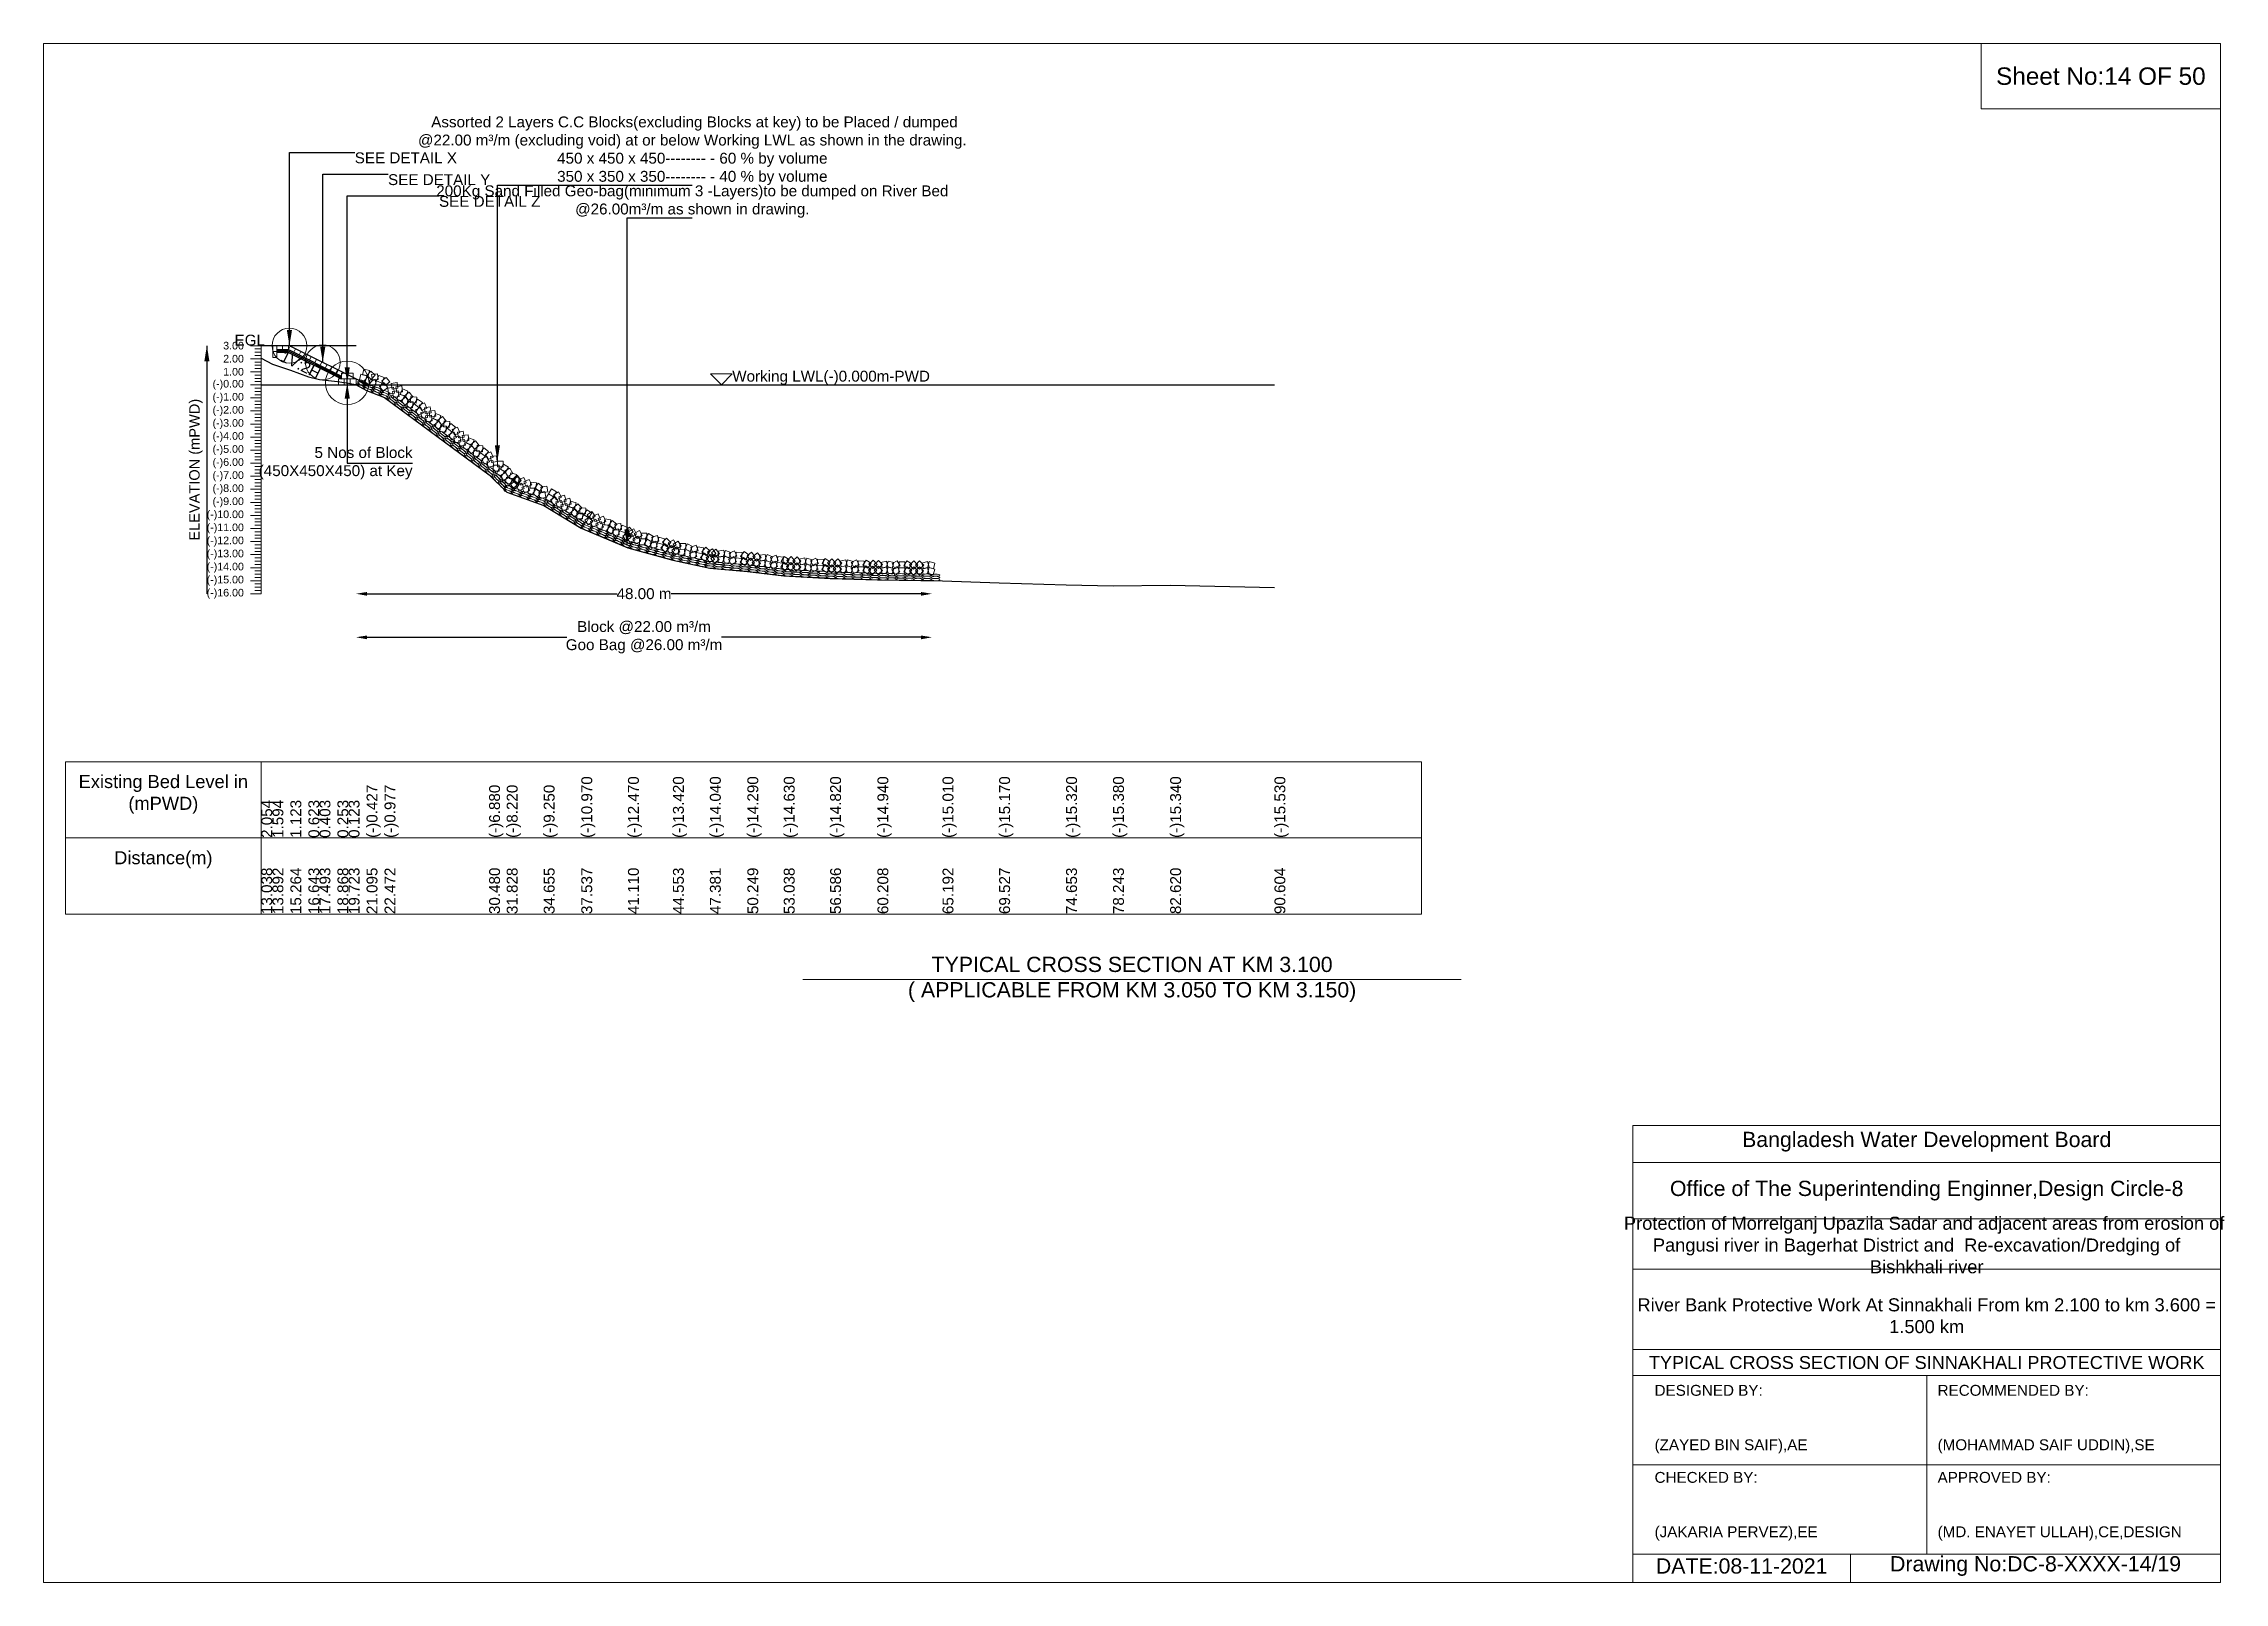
# Model space of a CAD drawing. Header units: inches. Extents: x 89000 to 380017, y -7071 to 0.
# Drawn here: x 295000 to 305017, y -7071 to 0 of the extents above; entities that cross this region are included whole.
import ezdxf

# ---------------------------------------------------------------- set-up
doc = ezdxf.new("R2010")
doc.units = ezdxf.units.IN
doc.header["$LTSCALE"] = 7
doc.header["$MEASUREMENT"] = 0
doc.header["$PDMODE"] = 3
for name, color, linetype, lineweight in [('Cross section Data Border', 7, 'Continuous', 9), ('Cross Section Labels', 7, 'Continuous', 9), ('Existing_Bed_Level for Xsection', 7, 'Continuous', 25), ('Long Section Labels', 7, 'Continuous', 9)]:
    doc.layers.add(name, color=color, linetype=linetype, lineweight=lineweight)
doc.styles.get("Standard").update_dxf_attribs({"font": 'arial.ttf'})
doc.dimstyles.new('Appron Lebeling Style', dxfattribs={"dimtxt": 50, "dimasz": 50, "dimexe": 0.18, "dimexo": 0.0625, "dimgap": 0.09, "dimtad": 0, "dimtih": 1, "dimtoh": 1, "dimdec": 4, "dimzin": 0, "dimdsep": 46, "dimtxsty": 'Standard', "dimcen": 0.09, "dimse1": 1, "dimse2": 1, "dimadec": 0, "dimazin": 0, "dimtfac": 1, "dimtdec": 4, "dimtofl": 0, "dimtmove": 0, "dimatfit": 3, "dimfxl": 1, "dimtolj": 1, "dimtzin": 0, "dimarcsym": 0})
doc.dimstyles.get("Standard").update_dxf_attribs({"dimtxt": 0.18, "dimasz": 0.18, "dimexe": 0.18, "dimexo": 0.0625, "dimgap": 0.09, "dimtad": 0, "dimtih": 1, "dimtoh": 1, "dimdec": 4, "dimzin": 0, "dimdsep": 46, "dimtxsty": 'Standard', "dimcen": 0.09, "dimadec": 0, "dimazin": 0, "dimtfac": 1, "dimtdec": 4, "dimtofl": 0, "dimtmove": 0, "dimatfit": 3, "dimfxl": 1, "dimtolj": 1, "dimtzin": 0, "dimarcsym": 0})

msp = doc.modelspace()

# ---------------------------------------------------------------- texts
at = {"layer": 'Cross section Data Border', "char_height": 60, "width": 800, "attachment_point": 5}
for s, insert in [('Existing Bed Level in (mPWD)', (295550, -3450)), ('Distance(m)', (295550, -3750))]:
    msp.add_mtext(s, dxfattribs=dict(at, insert=insert))
at = {"layer": 'Cross Section Labels'}
for s, insert, char_height, attachment_point in [('Sheet No:14 OF 50', (304450, -150), 80, 5), (' Assorted 2 Layers C.C Blocks(excluding Blocks at key) to be Placed / dumped^J@22.00 m³/m (excluding void) at or below Working LWL as shown in the drawing.^J450 x 450 x 450-------- - 60 % by volume^J350 x 350 x 350-------- - 40 % by volume', (297979.90413, -650), 50, 8), ('SEE DETAIL X', (296429.19925, -500), 50, 1), ('SEE DETAIL Y', (296582.19925, -600), 50, 1), ('200Kg Sand Filled Geo-bag(minimum 3 -Layers)to be dumped on River Bed^J@26.00m³/m as shown in drawing.', (297979.90413, -800), 50, 8), ('SEE DETAIL Z', (296816.19925, -700), 50, 1), ('EGL', (296016.95003, -1388.2), 50, 9), ('Working LWL(-)0.000m-PWD', (298163.19925, -1568.2), 50, 7), ('5 Nos of Block ^J(450X450X450) at Key', (296694.69925, -1928.2), 50, 6), ('TYPICAL CROSS SECTION AT KM 3.100^J( APPLICABLE FROM KM 3.050 TO KM 3.150)', (300000, -4300), 70, 5), ('Bangladesh Water Development Board', (303650, -5046), 70, 5), ('Office of The Superintending Enginner,Design Circle-8', (303650, -5271), 70, 5)]:
    msp.add_mtext(s, dxfattribs=dict(at, insert=insert, char_height=char_height, attachment_point=attachment_point))
at = {"layer": 'Cross Section Labels', "insert": (296192.28284, -1453.28282), "char_height": 50, "attachment_point": 2, "rotation": 333.434948823}
msp.add_mtext('1V:2H', dxfattribs=at)
at = {"layer": 'Cross Section Labels'}
for s, insert, char_height, width, attachment_point in [('Protection of Morrelganj Upazila Sadar and adjacent areas from erosion of  Pangusi river in Bagerhat District and  Re-excavation/Dredging of     Bishkhali river', (303650, -5521), 60, 2800, 5), ('River Bank Protective Work At Sinnakhali From km 2.100 to km 3.600 = 1.500 km', (303650, -5846), 60, 2700, 5), ('TYPICAL CROSS SECTION OF SINNAKHALI PROTECTIVE WORK', (303650, -6061), 59.5765532, 2800, 5), ('DESIGNED BY:^J^J^J(ZAYED BIN SAIF),AE', (302400, -6321), 50, 1400, 4), ('RECOMMENDED BY:^J^J^J(MOHAMMAD SAIF UDDIN),SE', (303700, -6321), 50, 1400, 4), ('CHECKED BY:^J^J^J(JAKARIA PERVEZ),EE', (302400, -6721), 50, 1400, 4), ('APPROVED BY:^J^J^J(MD. ENAYET ULLAH),CE,DESIGN', (303700, -6721), 50, 1400, 4), ('DATE:08-11-2021', (302800, -6996), 70, 1400, 5), ('Drawing No:DC-8-XXXX-14/19', (304150, -6996), 70, 2200, 5)]:
    msp.add_mtext(s, dxfattribs=dict(at, insert=insert, char_height=char_height, width=width, attachment_point=attachment_point))
at = {"layer": 'Long Section Labels', "char_height": 35, "attachment_point": 6}
for s, insert in [('3.00', (295920, -1388.2)), ('2.00', (295920, -1448.2)), ('1.00', (295920, -1508.2)), ('(-)0.00', (295920, -1568.2)), ('(-)1.00', (295920, -1628.2)), ('(-)2.00', (295920, -1688.2)), ('(-)3.00', (295920, -1748.2)), ('(-)4.00', (295920, -1808.2)), ('(-)5.00', (295920, -1868.2)), ('(-)6.00', (295920, -1928.2)), ('(-)7.00', (295920, -1988.2)), ('(-)8.00', (295920, -2048.2)), ('(-)9.00', (295920, -2108.2)), ('(-)10.00', (295920, -2168.2)), ('(-)11.00', (295920, -2228.2)), ('(-)12.00', (295920, -2288.2)), ('(-)13.00', (295920, -2348.2)), ('(-)14.00', (295920, -2408.2)), ('(-)15.00', (295920, -2468.2)), ('(-)16.00', (295920, -2528.2))]:
    msp.add_mtext(s, dxfattribs=dict(at, insert=insert))
at = {"layer": 'Long Section Labels', "rotation": 90}
for s, insert, char_height, attachment_point in [('ELEVATION (mPWD)', (295700, -1958.2), 48, 5), ('(-)10.970', (297469.89464, -3650), 50, 1), ('(-)12.470', (297684.27229, -3650), 50, 1), ('(-)13.420', (297890.89604, -3650), 50, 1), ('(-)14.040', (298060.58157, -3650), 50, 1), ('(-)14.290', (298232.6584, -3650), 50, 1), ('(-)14.630', (298399.95906, -3650), 50, 1), ('(-)14.820', (298612.86876, -3650), 50, 1), ('(-)14.940', (298830.17409, -3650), 50, 1), ('(-)15.010', (299129.21715, -3650), 50, 1), ('(-)15.170', (299389.3141, -3650), 50, 1), ('(-)15.320', (299696.84742, -3650), 50, 1), ('(-)15.380', (299912.28835, -3650), 50, 1), ('(-)15.340', (300174.87233, -3650), 50, 1), ('(-)15.530', (300653.90763, -3650), 50, 1), ('2.054', (296000, -3650), 50, 1), ('1.594', (296051.24235, -3650), 50, 1), ('1.123', (296133.55596, -3650), 50, 1), ('0.623', (296216.29473, -3650), 50, 1), ('0.403', (296267.26705, -3650), 50, 1), ('0.253', (296349.77345, -3650), 50, 1), ('0.123', (296401.08069, -3650), 50, 1), ('(-)0.427', (296483.3971, -3650), 50, 1), ('(-)0.977', (296566.02801, -3650), 50, 1), ('(-)6.880', (297046.46579, -3650), 50, 1), ('(-)8.220', (297127.35537, -3650), 50, 1), ('(-)9.250', (297297.02253, -3650), 50, 1), ('13.038', (296000, -4000), 50, 1), ('13.892', (296051.24235, -4000), 50, 1), ('15.264', (296133.55596, -4000), 50, 1), ('16.643', (296216.29473, -4000), 50, 1), ('17.493', (296267.26705, -4000), 50, 1), ('18.868', (296349.77345, -4000), 50, 1), ('19.723', (296401.08069, -4000), 50, 1), ('21.095', (296483.3971, -4000), 50, 1), ('22.472', (296566.02801, -4000), 50, 1), ('30.480', (297046.46579, -4000), 50, 1), ('31.828', (297127.35537, -4000), 50, 1), ('34.655', (297297.02253, -4000), 50, 1), ('37.537', (297469.89464, -4000), 50, 1), ('41.110', (297684.27229, -4000), 50, 1), ('44.553', (297890.89604, -4000), 50, 1), ('47.381', (298060.58157, -4000), 50, 1), ('50.249', (298232.6584, -4000), 50, 1), ('53.038', (298399.95906, -4000), 50, 1), ('56.586', (298612.86876, -4000), 50, 1), ('60.208', (298830.17409, -4000), 50, 1), ('65.192', (299129.21715, -4000), 50, 1), ('69.527', (299389.3141, -4000), 50, 1), ('74.653', (299696.84742, -4000), 50, 1), ('78.243', (299912.28835, -4000), 50, 1), ('82.620', (300174.87233, -4000), 50, 1), ('90.604', (300653.90763, -4000), 50, 1)]:
    msp.add_mtext(s, dxfattribs=dict(at, insert=insert, char_height=char_height, attachment_point=attachment_point))

# ---------------------------------------------------------------- blocks, each defined once
blk = doc.blocks.new('*D53')
at = {"layer": 'Cross Section Labels', "color": 0, "lineweight": -2, "transparency": 16777216}
for p, q in [((296485, -2528), (297635, -2528)), ((299031, -2528), (297882, -2528))]:
    blk.add_line(p, q, dxfattribs=at)
at = {"layer": 'Cross Section Labels', "color": 0, "transparency": 16777216}
for points in [[(296485, -2520), (296485, -2537), (296435, -2528)], [(299031, -2520), (299031, -2537), (299081, -2528)]]:
    blk.add_solid(points, dxfattribs=at)
at = {"layer": 'Defpoints', "color": 0, "transparency": 16777216}
for p in [(296435, -1568), (299081, -2468), (299081, -2528)]:
    blk.add_point(p, dxfattribs=at)
at = {"layer": 'Cross Section Labels', "color": 0, "transparency": 16777216, "insert": (297758, -2528), "char_height": 50, "attachment_point": 5}
blk.add_mtext('\\A1;48.00 m', dxfattribs=at)
blk = doc.blocks.new('*D54')
at = {"layer": 'Cross Section Labels', "color": 0, "lineweight": -2, "transparency": 16777216}
for p, q in [((296485, -2728), (297403, -2728)), ((299031, -2728), (298114, -2728))]:
    blk.add_line(p, q, dxfattribs=at)
at = {"layer": 'Cross Section Labels', "color": 0, "transparency": 16777216}
for points in [[(296485, -2720), (296485, -2737), (296435, -2728)], [(299031, -2720), (299031, -2737), (299081, -2728)]]:
    blk.add_solid(points, dxfattribs=at)
at = {"layer": 'Defpoints', "color": 0, "transparency": 16777216}
for p in [(296435, -1568), (299081, -2468), (299081, -2728)]:
    blk.add_point(p, dxfattribs=at)
at = {"layer": 'Cross Section Labels', "color": 0, "transparency": 16777216, "insert": (297758, -2728), "char_height": 50, "attachment_point": 5}
blk.add_mtext('\\A1;Block @22.00 m³/m ^JGoo Bag @26.00 m³/m ', dxfattribs=at)

# ---------------------------------------------------------------- dimensions: what is measured, and where the dimension line sits
at = {"layer": 'Cross Section Labels'}
for base, text, picture, middle in [((299081.28684, -2528.2), '48.00 m', '*D53', (297758.24305, -2528.2)), ((299081.28684, -2728.2), 'Block @22.00 m³/m ^JGoo Bag @26.00 m³/m ', '*D54', (297758.24305, -2728.2))]:
    dim = msp.add_linear_dim(base=base, p1=(296435.19925, -1568.2), p2=(299081.28684, -2468.12683), text=text, dimstyle='Appron Lebeling Style', dxfattribs=at)
    dim.commit()
    dim.dimension.update_dxf_attribs({"geometry": picture, "text_midpoint": middle})

# ---------------------------------------------------------------- linework, layer by layer
at = {"layer": 'Cross section Data Border'}
msp.add_lwpolyline([(295100, -3300), (301329.75672, -3300), (301329.75672, -4000), (295100, -4000)], close=True, dxfattribs=at)
for points in [[(296000, -3300), (296000, -4000)], [(295100, -3650), (301329.75672, -3650)]]:
    msp.add_lwpolyline(points, dxfattribs=at)
at = {"layer": 'Cross Section Labels'}
for points in [[(295000, 0), (305000, 0), (305000, -7071), (295000, -7071)], [(303900, 0), (305000, 0), (305000, -300), (303900, -300)], [(298113.19925, -1568.2), (298163.19925, -1518.2), (298063.19925, -1518.2)]]:
    msp.add_lwpolyline(points, close=True, dxfattribs=at)
for points in [[(298488, -4300), (300000, -4300), (301512, -4300)], [(302300, -7071), (302300, -4971), (305000, -4971)], [(302300, -5141), (305000, -5141)], [(302300, -5401), (305000, -5401)], [(302300, -5631), (305000, -5631)], [(302300, -6001), (305000, -6001)], [(302300, -6121), (305000, -6121)], [(303650, -6121), (303650, -6941)], [(302300, -6531), (305000, -6531)], [(302300, -6941), (305000, -6941)], [(303300, -6941), (303300, -7071)]]:
    msp.add_lwpolyline(points, dxfattribs=at)
for centre, radius in [((296129.19925, -1388.2), 80), ((296282.19925, -1464.7), 80), ((296394.69925, -1559.2), 100)]:
    msp.add_circle(centre, radius, dxfattribs=at)
at = {"layer": 'Existing_Bed_Level for Xsection'}
for points in [[(296435.19925, -1388.2), (296000, -1388.2)], [(296489.19925, -1568.2), (296132.99987, -1390.10031), (296129.19925, -1388.2), (296124.95003, -1388.2), (296070.95003, -1388.2)], [(296000, -1444.96), (296051.24235, -1472.56), (296133.55596, -1500.82), (296216.29473, -1530.82), (296267.26705, -1544.02), (296349.77345, -1553.02), (296401.08069, -1560.82), (296432.60312, -1566.82), (296483.3971, -1593.82), (296566.02801, -1626.82), (297046.46579, -1981), (297127.35537, -2061.4), (297297.02253, -2123.2), (297469.89464, -2226.4), (297684.27229, -2316.4), (297890.89604, -2373.4), (298060.58157, -2410.6), (298232.6584, -2425.6), (298399.95906, -2446), (298612.86876, -2457.4), (298830.17409, -2464.6), (299129.21715, -2468.8), (299389.3141, -2478.4), (299696.84742, -2487.4), (299912.28835, -2491), (300174.87233, -2488.6), (300653.90763, -2500)], [(296070.95003, -1406.2), (296124.95003, -1406.2), (296367.69925, -1527.57461)], [(296070.95003, -1412.2), (296123.53362, -1412.2), (296367.69925, -1534.28282)], [(296070.95003, -1418.2), (296122.11721, -1418.2), (296367.69925, -1540.99102)], [(296000, -1568.2), (300653.90763, -1568.2)]]:
    msp.add_lwpolyline(points, dxfattribs=at)
at = {"layer": 'Long Section Labels'}
for points in [[(296000, -1388.2), (295950, -1388.2)], [(296000, -2528.2), (296000, -2468.2), (296000, -2408.2), (296000, -2348.2), (296000, -2288.2), (296000, -2228.2), (296000, -2168.2), (296000, -2108.2), (296000, -2048.2), (296000, -1988.2), (296000, -1928.2), (296000, -1868.2), (296000, -1808.2), (296000, -1748.2), (296000, -1688.2), (296000, -1628.2), (296000, -1568.2), (296000, -1508.2), (296000, -1448.2), (296000, -1388.2)], [(296000, -1448.2), (295950, -1448.2)], [(296000, -1403.2), (295970, -1403.2)], [(296000, -1418.2), (295970, -1418.2)], [(296000, -1433.2), (295970, -1433.2)], [(296000, -1463.2), (295970, -1463.2)], [(296000, -1478.2), (295970, -1478.2)], [(296000, -1493.2), (295970, -1493.2)], [(296000, -1508.2), (295950, -1508.2)], [(296000, -1568.2), (295950, -1568.2)], [(296000, -1523.2), (295970, -1523.2)], [(296000, -1538.2), (295970, -1538.2)], [(296000, -1553.2), (295970, -1553.2)], [(296000, -1583.2), (295970, -1583.2)], [(296000, -1598.2), (295970, -1598.2)], [(296000, -1628.2), (295950, -1628.2)], [(296000, -1688.2), (295950, -1688.2)], [(296000, -1613.2), (295970, -1613.2)], [(296000, -1643.2), (295970, -1643.2)], [(296000, -1658.2), (295970, -1658.2)], [(296000, -1673.2), (295970, -1673.2)], [(296000, -1748.2), (295950, -1748.2)], [(296000, -1703.2), (295970, -1703.2)], [(296000, -1718.2), (295970, -1718.2)], [(296000, -1733.2), (295970, -1733.2)], [(296000, -1763.2), (295970, -1763.2)], [(296000, -1778.2), (295970, -1778.2)], [(296000, -1793.2), (295970, -1793.2)], [(296000, -1808.2), (295950, -1808.2)], [(296000, -1868.2), (295950, -1868.2)], [(296000, -1823.2), (295970, -1823.2)], [(296000, -1838.2), (295970, -1838.2)], [(296000, -1853.2), (295970, -1853.2)], [(296000, -1883.2), (295970, -1883.2)], [(296000, -1898.2), (295970, -1898.2)], [(296000, -1928.2), (295950, -1928.2)], [(296000, -1988.2), (295950, -1988.2)], [(296000, -1913.2), (295970, -1913.2)], [(296000, -1943.2), (295970, -1943.2)], [(296000, -1958.2), (295970, -1958.2)], [(296000, -1973.2), (295970, -1973.2)], [(296000, -2003.2), (295970, -2003.2)], [(296000, -2048.2), (295950, -2048.2)], [(296000, -2018.2), (295970, -2018.2)], [(296000, -2033.2), (295970, -2033.2)], [(296000, -2063.2), (295970, -2063.2)], [(296000, -2078.2), (295970, -2078.2)], [(296000, -2093.2), (295970, -2093.2)], [(296000, -2108.2), (295950, -2108.2)], [(296000, -2168.2), (295950, -2168.2)], [(296000, -2123.2), (295970, -2123.2)], [(296000, -2138.2), (295970, -2138.2)], [(296000, -2153.2), (295970, -2153.2)], [(296000, -2183.2), (295970, -2183.2)], [(296000, -2198.2), (295970, -2198.2)], [(296000, -2228.2), (295950, -2228.2)], [(296000, -2288.2), (295950, -2288.2)], [(296000, -2213.2), (295970, -2213.2)], [(296000, -2243.2), (295970, -2243.2)], [(296000, -2258.2), (295970, -2258.2)], [(296000, -2273.2), (295970, -2273.2)], [(296000, -2303.2), (295970, -2303.2)], [(296000, -2348.2), (295950, -2348.2)], [(296000, -2318.2), (295970, -2318.2)], [(296000, -2333.2), (295970, -2333.2)], [(296000, -2363.2), (295970, -2363.2)], [(296000, -2378.2), (295970, -2378.2)], [(296000, -2393.2), (295970, -2393.2)], [(296000, -2408.2), (295950, -2408.2)], [(296000, -2468.2), (295950, -2468.2)], [(296000, -2423.2), (295970, -2423.2)], [(296000, -2438.2), (295970, -2438.2)], [(296000, -2453.2), (295970, -2453.2)], [(296000, -2483.2), (295970, -2483.2)], [(296000, -2498.2), (295970, -2498.2)], [(296000, -2528.2), (295950, -2528.2)], [(296000, -2513.2), (295970, -2513.2)]]:
    msp.add_lwpolyline(points, dxfattribs=at)
for points in [[(296070.95003, -1388.2), (296052.95003, -1388.2), (296052.95003, -1415.2), (296070.95003, -1415.2)], [(296097.95003, -1388.2), (296070.95003, -1388.2), (296070.95003, -1406.2), (296097.95003, -1406.2)], [(296124.95003, -1388.2), (296097.95003, -1388.2), (296097.95003, -1406.2), (296124.95003, -1406.2)], [(296157.14941, -1402.17508), (296132.99987, -1390.10031), (296124.95003, -1406.2), (296149.09956, -1418.27477)], [(296181.29894, -1414.24984), (296157.14941, -1402.17508), (296149.09956, -1418.27477), (296173.2491, -1430.34953)], [(296070.95003, -1415.2), (296052.95003, -1415.2), (296052.95003, -1442.2), (296070.95003, -1442.2)], [(296205.44848, -1426.32461), (296181.29894, -1414.24984), (296173.2491, -1430.34953), (296197.39863, -1442.4243)], [(296229.59801, -1438.39938), (296205.44848, -1426.32461), (296197.39863, -1442.4243), (296221.54817, -1454.49907)], [(296253.74754, -1450.47415), (296229.59801, -1438.39938), (296221.54817, -1454.49907), (296245.6977, -1466.57384)], [(296277.89708, -1462.54891), (296253.74754, -1450.47415), (296245.6977, -1466.57384), (296269.84723, -1478.6486)], [(296302.04661, -1474.62368), (296277.89708, -1462.54891), (296269.84723, -1478.6486), (296293.99677, -1490.72337)], [(296326.19615, -1486.69845), (296302.04661, -1474.62368), (296293.99677, -1490.72337), (296318.1463, -1502.79814)], [(296350.34568, -1498.77321), (296326.19615, -1486.69845), (296318.1463, -1502.79814), (296342.29584, -1514.8729)], [(296374.49521, -1510.84798), (296350.34568, -1498.77321), (296342.29584, -1514.8729), (296366.44537, -1526.94767)], [(296496.67947, -1501.63268), (296470.36955, -1495.56736), (296464.30424, -1521.87728), (296490.61416, -1527.9426)], [(296381.19925, -1541.2), (296354.19925, -1541.2), (296354.19925, -1568.2), (296381.19925, -1568.2)], [(296394.69925, -1514.2), (296367.69925, -1514.2), (296367.69925, -1541.2), (296394.69925, -1541.2)], [(296408.19925, -1541.2), (296381.19925, -1541.2), (296381.19925, -1568.2), (296408.19925, -1568.2)], [(296421.69925, -1514.2), (296394.69925, -1514.2), (296394.69925, -1541.2), (296421.69925, -1541.2)], [(296435.19925, -1541.2), (296408.19925, -1541.2), (296408.19925, -1568.2), (296435.19925, -1568.2)], [(296484.00654, -1525.47375), (296457.69661, -1519.40843), (296451.6313, -1545.71835), (296477.94122, -1551.78367)], [(296510.7403, -1547.60428), (296490.99528, -1529.18868), (296472.57968, -1548.9337), (296492.3247, -1567.3493)], [(296523.41323, -1523.76321), (296503.66822, -1505.34761), (296485.25262, -1525.09262), (296504.99763, -1543.50823)], [(296523.18551, -1542.36896), (296496.46125, -1546.21789), (296500.31018, -1572.94214), (296527.03443, -1569.09321)], [(296533.19936, -1517.29461), (296506.4751, -1521.14354), (296510.32403, -1547.86779), (296537.04828, -1544.01887)], [(296554.36629, -1560.13915), (296529.29194, -1550.1253), (296519.27809, -1575.19965), (296544.35244, -1585.21349)], [(296564.38013, -1535.0648), (296539.30579, -1525.05095), (296529.29194, -1550.1253), (296554.36629, -1560.13915)], [(296580.85664, -1579.92255), (296564.13584, -1558.72314), (296542.93643, -1575.44394), (296559.65723, -1596.64335)], [(296590.87049, -1554.84821), (296574.14969, -1533.6488), (296552.95028, -1550.36959), (296569.67107, -1571.569)], [(296607.50701, -1578.89112), (296580.80914, -1582.919), (296584.83702, -1609.61687), (296611.53489, -1605.58899)], [(296623.52846, -1557.15836), (296596.8306, -1561.18624), (296600.85847, -1587.8841), (296627.55634, -1583.85623)], [(296633.27668, -1621.59821), (296629.22754, -1594.90355), (296602.53289, -1598.95269), (296606.58203, -1625.64734)], [(296649.29813, -1599.86544), (296645.24899, -1573.17079), (296618.55434, -1577.21993), (296622.60348, -1603.91458)], [(296673.15225, -1596.91652), (296648.01138, -1587.07088), (296638.16575, -1612.21175), (296663.30662, -1622.05739)], [(296696.36432, -1622.7168), (296679.52297, -1601.61303), (296658.41921, -1618.45438), (296675.26056, -1639.55815)], [(296657.1308, -1618.64928), (296631.98993, -1608.80365), (296622.14429, -1633.94452), (296647.28516, -1643.79015)], [(296680.34287, -1644.44956), (296663.50152, -1623.34579), (296642.39776, -1640.18714), (296659.2391, -1661.29091)], [(296698.03043, -1646.43711), (296671.20039, -1643.41245), (296668.17572, -1670.24249), (296695.00577, -1673.26716)], [(296714.05189, -1624.70435), (296687.22184, -1621.67968), (296684.19717, -1648.50973), (296711.02722, -1651.5344)], [(296723.71295, -1671.5056), (296701.98019, -1655.48415), (296685.95873, -1677.21691), (296707.6915, -1693.23836)], [(296739.7344, -1649.77283), (296718.00164, -1633.75138), (296701.98019, -1655.48415), (296723.71295, -1671.5056)], [(296744.34866, -1697.33755), (296733.52345, -1672.60266), (296708.78856, -1683.42787), (296719.61377, -1708.16276)], [(296760.37011, -1675.60478), (296749.5449, -1650.86989), (296724.81001, -1661.6951), (296735.63522, -1686.42999)], [(296759.63637, -1691.04129), (296732.9385, -1695.06916), (296736.96638, -1721.76703), (296763.66425, -1717.73916)], [(296775.65782, -1669.30852), (296748.95995, -1673.3364), (296752.98783, -1700.03427), (296779.6857, -1696.00639)], [(296801.42749, -1712.0156), (296797.37835, -1685.32095), (296770.6837, -1689.37009), (296774.73283, -1716.06474)], [(296825.28161, -1709.06668), (296800.14074, -1699.22104), (296790.2951, -1724.36192), (296815.43597, -1734.20755)], [(296785.40603, -1733.74837), (296781.3569, -1707.05372), (296754.66224, -1711.10285), (296758.71138, -1737.79751)], [(296809.26016, -1730.79945), (296784.11929, -1720.95381), (296774.27365, -1746.09468), (296799.41452, -1755.94032)], [(296832.47223, -1756.59972), (296815.63088, -1735.49596), (296794.52711, -1752.33731), (296811.36846, -1773.44107)], [(296848.49368, -1734.86696), (296831.65233, -1713.76319), (296810.54856, -1730.60454), (296827.38991, -1751.70831)], [(296850.15979, -1758.58728), (296823.32974, -1755.56261), (296820.30508, -1782.39266), (296847.13512, -1785.41732)], [(296866.18124, -1736.85451), (296839.3512, -1733.82985), (296836.32653, -1760.65989), (296863.15657, -1763.68456)], [(296875.84231, -1783.65576), (296854.10954, -1767.63431), (296838.08809, -1789.36708), (296859.82086, -1805.38853)], [(296891.86376, -1761.923), (296870.13099, -1745.90155), (296854.10954, -1767.63431), (296875.84231, -1783.65576)], [(296896.47801, -1809.48771), (296885.6528, -1784.75282), (296860.91791, -1795.57803), (296871.74313, -1820.31292)], [(296912.49947, -1787.75494), (296901.67425, -1763.02006), (296876.93936, -1773.84527), (296887.76458, -1798.58016)], [(296927.78718, -1781.45869), (296901.08931, -1785.48656), (296905.11719, -1812.18443), (296931.81505, -1808.15655)], [(296953.55684, -1824.16577), (296949.5077, -1797.47112), (296922.81305, -1801.52025), (296926.86219, -1828.21491)], [(296911.76572, -1803.19145), (296885.06785, -1807.21933), (296889.09573, -1833.9172), (296915.7936, -1829.88932)], [(296937.53539, -1845.89853), (296933.48625, -1819.20388), (296906.7916, -1823.25302), (296910.84074, -1849.94767)], [(296961.38951, -1842.94961), (296936.24864, -1833.10397), (296926.403, -1858.24484), (296951.54388, -1868.09048)], [(296977.41097, -1821.21685), (296952.27009, -1811.37121), (296942.42446, -1836.51208), (296967.56533, -1846.35772)], [(296984.60158, -1868.74989), (296967.76023, -1847.64612), (296946.65647, -1864.48747), (296963.49781, -1885.59124)], [(297000.62303, -1847.01712), (296983.78168, -1825.91336), (296962.67792, -1842.75471), (296979.51927, -1863.85847)], [(297002.28915, -1870.73744), (296975.4591, -1867.71277), (296972.43443, -1894.54282), (296999.26448, -1897.56749)], [(297018.3106, -1849.00468), (296991.48055, -1845.98001), (296988.45588, -1872.81006), (297015.28593, -1875.83472)], [(297027.97166, -1895.80593), (297006.2389, -1879.78448), (296990.21745, -1901.51724), (297011.95021, -1917.53869)], [(297043.99311, -1874.07316), (297022.26035, -1858.05171), (297006.2389, -1879.78448), (297027.97166, -1895.80593)], [(297048.60737, -1921.63787), (297037.78216, -1896.90298), (297013.04727, -1907.7282), (297023.87248, -1932.46309)], [(297064.62882, -1899.90511), (297053.80361, -1875.17022), (297029.06872, -1885.99543), (297039.89393, -1910.73032)], [(297079.91653, -1893.60885), (297053.21866, -1897.63673), (297057.24654, -1924.3346), (297083.94441, -1920.30672)], [(297063.89508, -1915.34161), (297037.19721, -1919.36949), (297041.22509, -1946.06736), (297067.92296, -1942.03948)], [(297092.56222, -1964.62835), (297092.46952, -1937.62851), (297065.46968, -1937.72121), (297065.56238, -1964.72106)], [(297116.59095, -1965.20763), (297093.1647, -1951.78337), (297079.74044, -1975.20962), (297103.16669, -1988.63388)], [(297111.59607, -1945.4786), (297111.50336, -1918.47876), (297084.50352, -1918.57147), (297084.59622, -1945.57131)], [(297135.62479, -1946.05789), (297112.19855, -1932.63362), (297098.77428, -1956.05987), (297122.20053, -1969.48414)], [(297135.77072, -1994.13152), (297122.20449, -1970.78719), (297098.86016, -1984.35342), (297112.42639, -2007.69775)], [(297154.80456, -1974.98177), (297141.23833, -1951.63745), (297117.89401, -1965.20368), (297131.46024, -1988.548)], [(297152.97593, -1998.69011), (297126.87899, -1991.76557), (297119.95444, -2017.86251), (297146.05139, -2024.78706)], [(297172.00978, -1979.54037), (297145.91283, -1972.61582), (297138.98828, -1998.71277), (297165.08523, -2005.63731)], [(297192.33047, -2004.12635), (297174.96779, -1983.44937), (297154.29081, -2000.81205), (297171.65349, -2021.48903)], [(297193.74057, -2008.10246), (297174.59083, -1989.06862), (297155.55698, -2008.21836), (297174.70673, -2027.25221)], [(297205.22138, -1993.77352), (297180.74379, -2005.16858), (297192.13885, -2029.64617), (297216.61645, -2018.25111)], [(297241.99113, -2027.47747), (297230.57658, -2003.00896), (297206.10807, -2014.42351), (297217.52262, -2038.89202)], [(297174.70673, -2027.25221), (297155.55698, -2008.21836), (297136.52314, -2027.36811), (297155.67288, -2046.40195)], [(297183.08982, -2029.49583), (297165.72715, -2008.81885), (297145.05017, -2026.18153), (297162.41284, -2046.85851)], [(297195.98074, -2019.143), (297171.50315, -2030.53806), (297182.89821, -2055.01565), (297207.3758, -2043.62059)], [(297232.75048, -2052.84695), (297221.33593, -2028.37844), (297196.86742, -2039.79299), (297208.28197, -2064.2615)], [(297254.80415, -2043.28917), (297227.90699, -2040.93489), (297225.55271, -2067.83206), (297252.44988, -2070.18633)], [(297264.0448, -2017.91969), (297237.14763, -2015.56541), (297234.79336, -2042.46258), (297261.69052, -2044.81685)], [(297284.35121, -2061.49428), (297262.24094, -2045.99796), (297246.74462, -2068.10824), (297268.85489, -2083.60455)], [(297293.59185, -2036.1248), (297271.48158, -2020.62848), (297255.98526, -2042.73876), (297278.09553, -2058.23507)], [(297301.88117, -2058.41194), (297275.28743, -2063.07813), (297279.95362, -2089.67186), (297306.54735, -2085.00568)], [(297311.12181, -2033.04246), (297284.52808, -2037.70865), (297289.19426, -2064.30238), (297315.788, -2059.6362)], [(297341.95076, -2082.93792), (297318.76755, -2069.09816), (297304.9278, -2092.28138), (297328.11101, -2106.12113)], [(297355.79051, -2059.75471), (297332.6073, -2045.91495), (297318.76755, -2069.09816), (297341.95076, -2082.93792)], [(297364.99288, -2106.64831), (297351.8214, -2083.07901), (297328.2521, -2096.25049), (297341.42358, -2119.81979)], [(297378.83264, -2083.4651), (297365.66115, -2059.89579), (297342.09185, -2073.06728), (297355.26334, -2096.63658)], [(297379.59841, -2098.90004), (297353.41659, -2105.49644), (297360.01299, -2131.67826), (297386.19481, -2125.08186)], [(297393.43816, -2075.71683), (297367.25635, -2082.31323), (297373.85274, -2108.49505), (297400.03456, -2101.89865)], [(297423.22556, -2115.72535), (297416.60832, -2089.54879), (297390.43176, -2096.16604), (297397.04901, -2122.3426)], [(297446.68159, -2110.47844), (297420.70486, -2103.11573), (297413.34215, -2129.09246), (297439.31889, -2136.45517)], [(297409.38581, -2138.90856), (297402.76857, -2112.732), (297376.59201, -2119.34925), (297383.20926, -2145.52581)], [(297432.84184, -2133.66165), (297406.86511, -2126.29894), (297399.5024, -2152.27567), (297425.47913, -2159.63838)], [(297458.44513, -2157.09082), (297439.63774, -2137.71862), (297420.26554, -2156.526), (297439.07292, -2175.89821)], [(297472.28488, -2133.90761), (297453.47749, -2114.53541), (297434.10529, -2133.34279), (297452.91267, -2152.71499)], [(297476.24205, -2157.35479), (297449.24517, -2156.94465), (297448.83503, -2183.94154), (297475.83191, -2184.35167)], [(297490.08181, -2134.17158), (297463.08492, -2133.76144), (297462.67478, -2160.75833), (297489.67167, -2161.16846)], [(297504.23323, -2179.81619), (297481.05002, -2165.97643), (297467.21027, -2189.15965), (297490.39348, -2202.9994)], [(297518.07299, -2156.63298), (297494.88978, -2142.79322), (297481.05002, -2165.97643), (297504.23323, -2179.81619)], [(297523.50015, -2195.7049), (297507.15321, -2174.21589), (297485.6642, -2190.56283), (297502.01114, -2212.05184)], [(297533.95162, -2170.80978), (297517.60467, -2149.32077), (297496.11567, -2165.66771), (297512.46261, -2187.15672)], [(297536.8746, -2185.98477), (297511.87673, -2196.18802), (297522.07998, -2221.18589), (297547.07785, -2210.98264)], [(297547.32607, -2161.08965), (297522.3282, -2171.2929), (297532.53145, -2196.29077), (297557.52932, -2186.08752)], [(297571.97886, -2221.42009), (297561.7557, -2196.43035), (297536.76596, -2206.6535), (297546.98912, -2231.64324)], [(297582.43032, -2196.52497), (297572.20717, -2171.53523), (297547.21743, -2181.75838), (297557.44058, -2206.74812)], [(297604.91862, -2188.04016), (297578.16601, -2184.39352), (297574.51937, -2211.14612), (297601.27197, -2214.79277)], [(297633.55483, -2207.64684), (297612.21635, -2191.10389), (297595.67339, -2212.44237), (297617.01187, -2228.98532)], [(297594.46715, -2212.93528), (297567.71455, -2209.28863), (297564.0679, -2236.04124), (297590.82051, -2239.68788)], [(297623.10336, -2232.54196), (297601.76488, -2215.99901), (297585.22193, -2237.33749), (297606.56041, -2253.88044)], [(297640.7614, -2230.30726), (297613.97384, -2233.68755), (297617.35412, -2260.47511), (297644.14169, -2257.09483)], [(297651.21287, -2205.41215), (297624.4253, -2208.79243), (297627.80559, -2235.58), (297654.59315, -2232.19971)], [(297671.62617, -2248.62083), (297646.73105, -2238.16936), (297636.27959, -2263.06448), (297661.17471, -2273.51595)], [(297682.07764, -2223.72571), (297657.18252, -2213.27425), (297646.73105, -2238.16936), (297671.62617, -2248.62083)], [(297697.76597, -2268.86515), (297681.41903, -2247.37614), (297659.93002, -2263.72309), (297676.27696, -2285.2121)], [(297708.21744, -2243.97004), (297691.8705, -2222.48103), (297670.38149, -2238.82797), (297686.72843, -2260.31698)], [(297703.59356, -2256.17777), (297680.10672, -2269.49573), (297693.42468, -2292.98257), (297716.91153, -2279.66461)], [(297710.77369, -2230.14998), (297687.28684, -2243.46794), (297700.6048, -2266.95478), (297724.09165, -2253.63682)], [(297742.94336, -2286.83008), (297729.6067, -2263.35385), (297706.13046, -2276.69051), (297719.46713, -2300.16674)], [(297750.12348, -2260.80229), (297736.78682, -2237.32606), (297713.31059, -2250.66272), (297726.64725, -2274.13895)], [(297764.16113, -2275.53754), (297737.16183, -2275.34398), (297736.96827, -2302.34329), (297763.96757, -2302.53685)], [(297771.34126, -2249.50975), (297744.34195, -2249.31619), (297744.14839, -2276.3155), (297771.1477, -2276.50906)], [(297795.07071, -2291.31894), (297771.79089, -2277.64232), (297758.11427, -2300.92214), (297781.39409, -2314.59876)], [(297802.25083, -2265.29115), (297778.97102, -2251.61453), (297765.29439, -2274.89435), (297788.57421, -2288.57097)], [(297812.29767, -2286.8432), (297786.16281, -2293.62327), (297792.94289, -2319.75813), (297819.07775, -2312.97805)], [(297819.47779, -2260.81541), (297793.34294, -2267.59548), (297800.12302, -2293.73034), (297826.25787, -2286.95026)], [(297845.25203, -2301.05695), (297819.22424, -2293.87683), (297812.04411, -2319.90462), (297838.0719, -2327.08474)], [(297852.43215, -2275.02916), (297826.40436, -2267.84904), (297819.22424, -2293.87683), (297845.25203, -2301.05695)], [(297873.7673, -2317.79018), (297854.80513, -2298.56946), (297835.58441, -2317.53164), (297854.54659, -2336.75235)], [(297880.94743, -2291.76239), (297861.98525, -2272.54167), (297842.76454, -2291.50385), (297861.72671, -2310.72456)], [(297892.96821, -2280.41084), (297869.48137, -2293.7288), (297882.79933, -2317.21564), (297906.28618, -2303.89768)], [(297928.93471, -2308.94287), (297914.36507, -2286.21127), (297891.63347, -2300.78092), (297906.20311, -2323.51251)], [(297949.52008, -2296.53488), (297922.54887, -2297.78144), (297923.79542, -2324.75265), (297950.76663, -2323.50609)], [(297981.22727, -2310.64545), (297957.25122, -2298.22977), (297944.83555, -2322.20582), (297968.8116, -2334.6215)], [(297885.78809, -2306.43863), (297862.30125, -2319.75659), (297875.61921, -2343.24343), (297899.10605, -2329.92547)], [(297923.15284, -2335.31653), (297908.58319, -2312.58493), (297885.8516, -2327.15458), (297900.42124, -2349.88617)], [(297943.7382, -2322.90854), (297916.76699, -2324.1551), (297918.01355, -2351.12631), (297944.98476, -2349.87975)], [(297975.4454, -2337.01911), (297951.46935, -2324.60343), (297939.05367, -2348.57948), (297963.02972, -2360.99516)], [(297992.40916, -2331.63104), (297966.67307, -2339.79521), (297974.83724, -2365.5313), (298000.57333, -2357.36713)], [(297998.19103, -2305.25738), (297972.45494, -2313.42155), (297980.61911, -2339.15764), (298006.3552, -2330.99347)], [(298026.07462, -2344.06715), (297999.70096, -2338.28528), (297993.91909, -2364.65894), (298020.29275, -2370.44081)], [(298031.8565, -2317.69349), (298005.48284, -2311.91162), (297999.70096, -2338.28528), (298026.07462, -2344.06715)], [(298055.44169, -2359.25587), (298035.48148, -2341.07374), (298017.29935, -2361.03396), (298037.25956, -2379.21609)], [(298061.22356, -2332.88221), (298041.26335, -2314.70008), (298023.08122, -2334.6603), (298043.04143, -2352.84243)], [(298066.84, -2347.27942), (298044.09681, -2361.83096), (298058.64835, -2384.57415), (298081.39154, -2370.02262)], [(298072.62188, -2320.90576), (298049.87869, -2335.4573), (298064.43022, -2358.20049), (298087.17341, -2343.64896)], [(298102.9038, -2370.01438), (298085.53377, -2349.34358), (298064.86297, -2366.71361), (298082.233, -2387.38441)], [(298105.24851, -2343.11638), (298087.87848, -2322.44558), (298067.20768, -2339.81561), (298084.57771, -2360.48641)], [(298121.72396, -2355.06389), (298095.13657, -2359.76613), (298099.83881, -2386.35351), (298126.42619, -2381.65128)], [(298124.06867, -2328.16589), (298097.48128, -2332.86813), (298102.18352, -2359.45551), (298128.7709, -2354.75328)], [(298154.98157, -2364.98284), (298129.60881, -2355.75122), (298120.37719, -2381.12398), (298145.74995, -2390.3556)], [(298157.32628, -2338.08484), (298131.95352, -2328.85322), (298122.7219, -2354.22599), (298148.09466, -2363.4576)], [(298171.11226, -2357.45947), (298146.63873, -2368.86324), (298158.0425, -2393.33677), (298182.51603, -2381.933)], [(298173.45697, -2330.56147), (298148.98344, -2341.96524), (298160.38721, -2366.43877), (298184.86074, -2355.035)], [(298206.09673, -2365.46618), (298179.19873, -2363.12147), (298176.85403, -2390.01947), (298203.75202, -2392.36418)], [(298208.44144, -2338.56818), (298181.54344, -2336.22348), (298179.19873, -2363.12147), (298206.09673, -2365.46618)], [(298237.17217, -2376.75507), (298215.04091, -2361.28874), (298199.57458, -2383.42), (298221.70584, -2398.88633)], [(298239.51688, -2349.85707), (298217.38562, -2334.39074), (298201.91929, -2356.522), (298224.05055, -2371.98833)], [(298249.06644, -2363.9408), (298227.79743, -2380.57297), (298244.4296, -2401.84199), (298265.69861, -2385.20982)], [(298252.33451, -2337.13932), (298231.0655, -2353.77149), (298247.69767, -2375.0405), (298268.96668, -2358.40833)], [(298292.50194, -2388.46279), (298275.85284, -2367.20703), (298254.59708, -2383.85614), (298271.24618, -2405.1119)], [(298295.77001, -2361.66131), (298279.12091, -2340.40555), (298257.86515, -2357.05465), (298274.51425, -2378.31041)], [(298311.82497, -2374.16818), (298285.09164, -2377.95356), (298288.87702, -2404.68689), (298315.61035, -2400.90151)], [(298315.09304, -2347.36669), (298288.35971, -2351.15208), (298292.14509, -2377.88541), (298318.87842, -2374.10002)], [(298344.72191, -2385.22465), (298319.68153, -2375.12618), (298309.58305, -2400.16656), (298334.62344, -2410.26504)], [(298347.98998, -2358.42316), (298322.9496, -2348.32469), (298312.85112, -2373.36508), (298337.89151, -2383.46355)], [(298361.10172, -2378.2603), (298336.25059, -2388.81593), (298346.80622, -2413.66706), (298371.65735, -2403.11142)], [(298364.36979, -2351.45881), (298339.51866, -2362.01444), (298350.07429, -2386.86557), (298374.92542, -2376.30994)], [(298395.79023, -2387.46504), (298368.98875, -2384.19697), (298365.72068, -2410.99846), (298392.52216, -2414.26653)], [(298399.05831, -2360.66355), (298372.25682, -2357.39548), (298368.98875, -2384.19697), (298395.79023, -2387.46504)], [(298423.26728, -2398.12536), (298400.63103, -2383.40802), (298385.91369, -2406.04426), (298408.54993, -2420.76161)], [(298424.7109, -2371.16398), (298402.07465, -2356.44664), (298387.3573, -2379.08289), (298409.99355, -2393.80023)], [(298432.58024, -2384.46426), (298412.4877, -2402.50005), (298430.52348, -2422.5926), (298450.61603, -2404.55681)], [(298434.02386, -2357.50288), (298413.93131, -2375.53867), (298431.9671, -2395.63122), (298452.05964, -2377.59543)], [(298477.57822, -2405.98524), (298459.52644, -2385.90707), (298439.44826, -2403.95884), (298457.50004, -2424.03702)], [(298479.02184, -2379.02386), (298460.97006, -2358.94569), (298440.89188, -2376.99747), (298458.94366, -2397.07564)], [(298495.88773, -2390.41356), (298469.47252, -2396.00255), (298475.06151, -2422.41776), (298501.47672, -2416.82877)], [(298497.33134, -2363.45218), (298470.91614, -2369.04117), (298476.50513, -2395.45638), (298502.92034, -2389.86739)], [(298529.45854, -2399.21443), (298503.79116, -2390.83674), (298495.41346, -2416.50412), (298521.08084, -2424.88181)], [(298530.90215, -2372.25305), (298505.23477, -2363.87536), (298496.85708, -2389.54274), (298522.52446, -2397.92043)], [(298545.32853, -2391.15567), (298521.25016, -2403.37174), (298533.46623, -2427.45011), (298557.5446, -2415.23404)], [(298546.77214, -2364.19429), (298522.69378, -2376.41036), (298534.90985, -2400.48873), (298558.98821, -2388.27266)], [(298580.56126, -2397.98762), (298553.59988, -2396.54401), (298552.15626, -2423.50539), (298579.11764, -2424.949)], [(298582.00487, -2371.02624), (298555.04349, -2369.58263), (298553.59988, -2396.54401), (298580.56126, -2397.98762)], [(298611.99694, -2408.23067), (298589.36069, -2393.51332), (298574.64334, -2416.14957), (298597.27959, -2430.86692)], [(298613.44055, -2381.26929), (298590.8043, -2366.55195), (298576.08696, -2389.18819), (298598.7232, -2403.90554)], [(298620.02827, -2394.41066), (298600.30729, -2412.85199), (298618.74862, -2432.57298), (298638.4696, -2414.13164)], [(298620.92237, -2367.42547), (298601.20139, -2385.8668), (298619.64272, -2405.58778), (298639.36371, -2387.14645)], [(298665.4553, -2415.01055), (298646.99827, -2395.30426), (298627.29197, -2413.76129), (298645.74901, -2433.46758)], [(298666.3494, -2388.02536), (298647.89237, -2368.31907), (298628.18608, -2386.7761), (298646.64311, -2406.48239)], [(298683.44381, -2399.06913), (298657.14793, -2405.19505), (298663.27385, -2431.49092), (298689.56973, -2425.365)], [(298684.33791, -2372.08393), (298658.04203, -2378.20985), (298664.16795, -2404.50573), (298690.46383, -2398.37981)], [(298717.18693, -2407.18432), (298691.35422, -2399.33122), (298683.50112, -2425.16393), (298709.33382, -2433.01703)], [(298718.08103, -2380.19913), (298692.24832, -2372.34603), (298684.39522, -2398.17874), (298710.22793, -2406.03184)], [(298732.88947, -2398.80396), (298709.06494, -2411.50798), (298721.76896, -2435.3325), (298745.59348, -2422.62848)], [(298733.78357, -2371.81877), (298709.95905, -2384.52278), (298722.66306, -2408.34731), (298746.48759, -2395.64329)], [(298768.25405, -2404.91679), (298741.26886, -2404.02269), (298740.37476, -2431.00788), (298767.35995, -2431.90198)], [(298769.14816, -2377.9316), (298742.16296, -2377.03749), (298741.26886, -2404.02269), (298768.25405, -2404.91679)], [(298799.89186, -2414.51735), (298776.96051, -2400.26417), (298762.70733, -2423.19552), (298785.63868, -2437.4487)], [(298800.78597, -2387.53216), (298777.85462, -2373.27898), (298763.60143, -2396.21033), (298786.53278, -2410.46351)], [(298808.92461, -2400.66938), (298789.20363, -2419.11072), (298807.64496, -2438.8317), (298827.36595, -2420.39036)], [(298809.81872, -2373.68419), (298790.09773, -2392.12552), (298808.53907, -2411.84651), (298828.26005, -2393.40517)], [(298853.52067, -2420.81595), (298834.69108, -2401.46533), (298815.34046, -2420.29492), (298834.17005, -2439.64554)], [(298853.89984, -2393.81861), (298835.07025, -2374.46799), (298815.71963, -2393.29758), (298834.54922, -2412.6482)], [(298871.58098, -2377.53694), (298845.40674, -2384.16336), (298852.03317, -2410.3376), (298878.2074, -2403.71117)], [(298905.47276, -2385.00698), (298879.49495, -2377.64809), (298872.13606, -2403.6259), (298898.11387, -2410.98479)], [(298920.63341, -2403.32593), (298897.05556, -2416.48211), (298910.21174, -2440.05996), (298933.78959, -2426.90378)], [(298921.01258, -2376.3286), (298897.43473, -2389.48478), (298910.59091, -2413.06263), (298934.16876, -2399.90644)], [(298956.48734, -2381.7657), (298929.49, -2381.38653), (298929.11083, -2408.38387), (298956.10817, -2408.76304)], [(298987.92336, -2417.75833), (298964.72429, -2403.94518), (298950.91114, -2427.14425), (298974.11021, -2440.9574)], [(298988.30253, -2390.761), (298965.10346, -2376.94784), (298951.29031, -2400.14691), (298974.48938, -2413.96007)], [(298996.6903, -2403.74057), (298977.32469, -2422.55475), (298996.13887, -2441.92036), (299015.50448, -2423.10618)], [(298997.06948, -2376.74324), (298977.70387, -2395.55741), (298996.51804, -2414.92302), (299015.88365, -2396.10884)], [(299042.50203, -2423.47015), (299023.67244, -2404.11953), (299004.32182, -2422.94912), (299023.15141, -2442.29974)], [(299042.8812, -2396.47281), (299024.05161, -2377.12219), (299004.70099, -2395.95179), (299023.53058, -2415.30241)], [(299060.56234, -2380.19114), (299034.38811, -2386.81757), (299041.01453, -2412.9918), (299067.18876, -2406.36538)], [(299094.45412, -2387.66118), (299068.47631, -2380.30229), (299061.11742, -2406.28011), (299087.09523, -2413.639)], [(298871.2018, -2404.53428), (298845.02757, -2411.1607), (298851.65399, -2437.33493), (298877.82823, -2430.70851)], [(298905.09359, -2412.00431), (298879.11578, -2404.64543), (298871.75689, -2430.62324), (298897.7347, -2437.98213)], [(298956.10817, -2408.76304), (298929.11083, -2408.38387), (298928.73166, -2435.3812), (298955.72899, -2435.76038)], [(299060.18317, -2407.18848), (299034.00893, -2413.8149), (299040.63536, -2439.98914), (299066.80959, -2433.36271)], [(299094.07495, -2414.65852), (299068.09714, -2407.29963), (299060.73825, -2433.27744), (299086.71606, -2440.63633)]]:
    msp.add_lwpolyline(points, close=True, dxfattribs=at)
for centre, major_axis in [((296455.22483, -1573.06903), (17.6318, -9.37234)), ((296460.01238, -1564.0624), (17.6318, -9.37234)), ((296464.79993, -1555.05577), (17.6318, -9.37234)), ((296490.22915, -1591.05682), (18.54387, -7.4058)), ((296494.01216, -1581.58429), (18.54387, -7.4058)), ((296497.79516, -1572.11176), (18.54387, -7.4058)), ((296527.31689, -1605.86841), (18.54387, -7.4058)), ((296531.0999, -1596.39588), (18.54387, -7.4058)), ((296534.88291, -1586.92335), (18.54387, -7.4058)), ((296568.18764, -1611.20748), (18.54387, -7.4058)), ((296571.97065, -1601.73495), (18.54387, -7.4058)), ((296564.40464, -1620.68001), (18.54387, -7.4058)), ((296598.153, -1644.16657), (16.07259, -11.84875)), ((296604.20555, -1635.95641), (16.07259, -11.84875)), ((296610.25809, -1627.74626), (16.07259, -11.84875)), ((296630.29817, -1667.86407), (16.07259, -11.84875)), ((296636.35072, -1659.65392), (16.07259, -11.84875)), ((296642.40327, -1651.44376), (16.07259, -11.84875)), ((296662.44335, -1691.56158), (16.07259, -11.84875)), ((296668.49589, -1683.35143), (16.07259, -11.84875)), ((296674.54844, -1675.14127), (16.07259, -11.84875)), ((296694.58852, -1715.25909), (16.07259, -11.84875)), ((296700.64107, -1707.04893), (16.07259, -11.84875)), ((296706.69362, -1698.83878), (16.07259, -11.84875)), ((296726.73369, -1738.9566), (16.07259, -11.84875)), ((296732.78624, -1730.74644), (16.07259, -11.84875)), ((296738.83879, -1722.53629), (16.07259, -11.84875)), ((296758.87887, -1762.6541), (16.07259, -11.84875)), ((296764.93142, -1754.44395), (16.07259, -11.84875)), ((296770.98397, -1746.23379), (16.07259, -11.84875)), ((296791.02404, -1786.35161), (16.07259, -11.84875)), ((296797.07659, -1778.14146), (16.07259, -11.84875)), ((296803.12914, -1769.9313), (16.07259, -11.84875)), ((296823.16922, -1810.04912), (16.07259, -11.84875)), ((296829.22177, -1801.83896), (16.07259, -11.84875)), ((296835.27431, -1793.62881), (16.07259, -11.84875)), ((296855.31439, -1833.74663), (16.07259, -11.84875)), ((296861.36694, -1825.53647), (16.07259, -11.84875)), ((296867.41949, -1817.32632), (16.07259, -11.84875)), ((296887.45957, -1857.44414), (16.07259, -11.84875)), ((296893.51211, -1849.23398), (16.07259, -11.84875)), ((296899.56466, -1841.02382), (16.07259, -11.84875)), ((296919.60474, -1881.14164), (16.07259, -11.84875)), ((296925.65729, -1872.93149), (16.07259, -11.84875)), ((296931.70984, -1864.72133), (16.07259, -11.84875)), ((296951.74991, -1904.83915), (16.07259, -11.84875)), ((296957.80246, -1896.62899), (16.07259, -11.84875)), ((296963.85501, -1888.41884), (16.07259, -11.84875)), ((296996.00019, -1912.11635), (16.07259, -11.84875)), ((296983.89509, -1928.53666), (16.07259, -11.84875)), ((296989.94764, -1920.3265), (16.07259, -11.84875)), ((297016.04026, -1952.23417), (16.07259, -11.84875)), ((297022.09281, -1944.02401), (16.07259, -11.84875)), ((297028.14536, -1935.81385), (16.07259, -11.84875)), ((297048.18544, -1975.93167), (16.07259, -11.84875)), ((297054.23799, -1967.72152), (16.07259, -11.84875)), ((297060.29053, -1959.51136), (16.07259, -11.84875)), ((297077.23434, -2004.39163), (14.1623, -14.07659)), ((297084.42491, -1997.15729), (14.1623, -14.07659)), ((297091.61547, -1989.92294), (14.1623, -14.07659)), ((297119.94007, -2018.07611), (14.1623, -14.07659)), ((297105.55895, -2032.5448), (14.1623, -14.07659)), ((297112.74951, -2025.31046), (14.1623, -14.07659)), ((297132.98631, -2058.02325), (18.76214, -6.83397)), ((297136.47722, -2048.43922), (18.76214, -6.83397)), ((297139.96813, -2038.8552), (18.76214, -6.83397)), ((297170.51059, -2071.69119), (18.76214, -6.83397)), ((297174.0015, -2062.10716), (18.76214, -6.83397)), ((297177.49241, -2052.52314), (18.76214, -6.83397)), ((297208.03487, -2085.35913), (18.76214, -6.83397)), ((297211.52578, -2075.7751), (18.76214, -6.83397)), ((297215.01669, -2066.19108), (18.76214, -6.83397)), ((297245.55915, -2099.02707), (18.76214, -6.83397)), ((297249.05006, -2089.44304), (18.76214, -6.83397)), ((297252.54097, -2079.85902), (18.76214, -6.83397)), ((297283.08343, -2112.69501), (18.76214, -6.83397)), ((297286.57434, -2103.11098), (18.76214, -6.83397)), ((297290.06525, -2093.52695), (18.76214, -6.83397)), ((297330.05105, -2113.21892), (17.14527, -10.23527)), ((297319.59434, -2130.73512), (17.14527, -10.23527)), ((297324.82269, -2121.97702), (17.14527, -10.23527)), ((297353.88489, -2151.20566), (17.14527, -10.23527)), ((297359.11324, -2142.44756), (17.14527, -10.23527)), ((297364.34159, -2133.68945), (17.14527, -10.23527)), ((297388.17543, -2171.67619), (17.14527, -10.23527)), ((297393.40378, -2162.91809), (17.14527, -10.23527)), ((297398.63213, -2154.15999), (17.14527, -10.23527)), ((297422.46598, -2192.14672), (17.14527, -10.23527)), ((297427.69433, -2183.38862), (17.14527, -10.23527)), ((297432.92268, -2174.63052), (17.14527, -10.23527)), ((297456.75652, -2212.61725), (17.14527, -10.23527)), ((297461.98487, -2203.85915), (17.14527, -10.23527)), ((297467.21322, -2195.10105), (17.14527, -10.23527)), ((297499.67263, -2211.24537), (18.41132, -7.72944)), ((297491.77596, -2230.05501), (18.41132, -7.72944)), ((297495.7243, -2220.65019), (18.41132, -7.72944)), ((297528.59861, -2245.51389), (18.41132, -7.72944)), ((297532.54694, -2236.10907), (18.41132, -7.72944)), ((297536.49527, -2226.70425), (18.41132, -7.72944)), ((297565.42125, -2260.97277), (18.41132, -7.72944)), ((297569.36959, -2251.56795), (18.41132, -7.72944)), ((297573.31792, -2242.16312), (18.41132, -7.72944)), ((297602.2439, -2276.43165), (18.41132, -7.72944)), ((297606.19223, -2267.02682), (18.41132, -7.72944)), ((297610.14056, -2257.622), (18.41132, -7.72944)), ((297639.06654, -2291.89053), (18.41132, -7.72944)), ((297643.01488, -2282.4857), (18.41132, -7.72944)), ((297646.96321, -2273.08088), (18.41132, -7.72944)), ((297675.88919, -2307.3494), (18.41132, -7.72944)), ((297679.83752, -2297.94458), (18.41132, -7.72944)), ((297683.78585, -2288.53976), (18.41132, -7.72944)), ((297716.01052, -2309.28393), (19.249, -5.3101)), ((297718.72301, -2299.45121), (19.249, -5.3101)), ((297757.221, -2310.07141), (19.249, -5.3101)), ((297713.29803, -2319.11665), (19.249, -5.3101)), ((297751.79602, -2329.73685), (19.249, -5.3101)), ((297754.50851, -2319.90413), (19.249, -5.3101)), ((297790.29401, -2340.35705), (19.249, -5.3101)), ((297793.00651, -2330.52433), (19.249, -5.3101)), ((297795.719, -2320.69161), (19.249, -5.3101)), ((297828.79201, -2350.97725), (19.249, -5.3101)), ((297831.5045, -2341.14453), (19.249, -5.3101)), ((297834.21699, -2331.31181), (19.249, -5.3101)), ((297867.29, -2361.59745), (19.249, -5.3101)), ((297870.00249, -2351.76473), (19.249, -5.3101)), ((297872.71498, -2341.93201), (19.249, -5.3101)), ((297905.70375, -2371.42516), (19.50479, -4.27602)), ((297907.88801, -2361.46178), (19.50479, -4.27602)), ((297910.07227, -2351.4984), (19.50479, -4.27602)), ((297944.71332, -2379.97719), (19.50479, -4.27602)), ((297946.89759, -2370.01381), (19.50479, -4.27602)), ((297949.08185, -2360.05043), (19.50479, -4.27602)), ((297983.7229, -2388.52923), (19.50479, -4.27602)), ((297985.90716, -2378.56584), (19.50479, -4.27602)), ((297988.09142, -2368.60246), (19.50479, -4.27602)), ((298022.73247, -2397.08126), (19.50479, -4.27602)), ((298024.91673, -2387.11788), (19.50479, -4.27602)), ((298027.101, -2377.15449), (19.50479, -4.27602)), ((298061.09416, -2405.52534), (19.89256, -1.73404)), ((298061.97994, -2395.36388), (19.89256, -1.73404)), ((298062.86572, -2385.20241), (19.89256, -1.73404)), ((298100.87929, -2408.99343), (19.89256, -1.73404)), ((298101.76507, -2398.83196), (19.89256, -1.73404)), ((298102.65085, -2388.67049), (19.89256, -1.73404)), ((298141.5502, -2402.30004), (19.89256, -1.73404)), ((298142.43598, -2392.13858), (19.89256, -1.73404)), ((298181.33533, -2405.76813), (19.89256, -1.73404)), ((298182.2211, -2395.60666), (19.89256, -1.73404)), ((298221.12045, -2409.23621), (19.89256, -1.73404)), ((298222.00623, -2399.07475), (19.89256, -1.73404)), ((298262.56684, -2403.55805), (19.82119, -2.41692)), ((298302.20922, -2408.39189), (19.82119, -2.41692)), ((298140.66442, -2412.46151), (19.89256, -1.73404)), ((298180.44955, -2415.9296), (19.89256, -1.73404)), ((298220.23468, -2419.39768), (19.89256, -1.73404)), ((298260.09763, -2423.80806), (19.82119, -2.41692)), ((298261.33224, -2413.68305), (19.82119, -2.41692)), ((298299.74001, -2428.6419), (19.82119, -2.41692)), ((298300.97461, -2418.51689), (19.82119, -2.41692)), ((298339.38239, -2433.47574), (19.82119, -2.41692)), ((298340.61699, -2423.35073), (19.82119, -2.41692)), ((298341.8516, -2413.22573), (19.82119, -2.41692)), ((298379.02476, -2438.30958), (19.82119, -2.41692)), ((298380.25937, -2428.18457), (19.82119, -2.41692)), ((298381.49397, -2418.05957), (19.82119, -2.41692)), ((298418.43045, -2441.88172), (19.93944, -1.06763)), ((298418.97581, -2431.69631), (19.93944, -1.06763)), ((298419.52118, -2421.5109), (19.93944, -1.06763)), ((298458.30932, -2444.01699), (19.93944, -1.06763)), ((298458.85469, -2433.83158), (19.93944, -1.06763)), ((298459.40006, -2423.64617), (19.93944, -1.06763)), ((298498.1882, -2446.15226), (19.93944, -1.06763)), ((298498.73357, -2435.96685), (19.93944, -1.06763)), ((298499.27893, -2425.78144), (19.93944, -1.06763)), ((298538.06708, -2448.28753), (19.93944, -1.06763)), ((298538.61244, -2438.10212), (19.93944, -1.06763)), ((298539.15781, -2427.91671), (19.93944, -1.06763)), ((298577.94595, -2450.42279), (19.93944, -1.06763)), ((298578.49132, -2440.23738), (19.93944, -1.06763)), ((298579.03668, -2430.05197), (19.93944, -1.06763)), ((298617.72517, -2452.45811), (19.95705, -0.66124)), ((298618.06294, -2442.2637), (19.95705, -0.66124)), ((298618.40071, -2432.0693), (19.95705, -0.66124)), ((298657.63926, -2453.78059), (19.95705, -0.66124)), ((298657.97704, -2443.58618), (19.95705, -0.66124)), ((298658.31481, -2433.39178), (19.95705, -0.66124)), ((298697.55336, -2455.10307), (19.95705, -0.66124)), ((298697.89113, -2444.90866), (19.95705, -0.66124)), ((298698.22891, -2434.71425), (19.95705, -0.66124)), ((298737.46746, -2456.42554), (19.95705, -0.66124)), ((298737.80523, -2446.23114), (19.95705, -0.66124)), ((298738.143, -2436.03673), (19.95705, -0.66124)), ((298777.38156, -2457.74802), (19.95705, -0.66124)), ((298777.71933, -2447.55362), (19.95705, -0.66124)), ((298778.0571, -2437.35921), (19.95705, -0.66124)), ((298817.29565, -2459.0705), (19.95705, -0.66124)), ((298817.63342, -2448.87609), (19.95705, -0.66124)), ((298817.9712, -2438.68169), (19.95705, -0.66124)), ((298857.12458, -2459.87801), (19.96603, -0.28042)), ((298857.26782, -2449.67902), (19.96603, -0.28042)), ((298857.41106, -2439.48002), (19.96603, -0.28042)), ((298897.05664, -2460.43885), (19.96603, -0.28042)), ((298897.19988, -2450.23985), (19.96603, -0.28042)), ((298897.34312, -2440.04086), (19.96603, -0.28042)), ((298936.9887, -2460.99969), (19.96603, -0.28042)), ((298937.13194, -2450.80069), (19.96603, -0.28042)), ((298937.27519, -2440.6017), (19.96603, -0.28042)), ((298976.92076, -2461.56052), (19.96603, -0.28042)), ((298977.06401, -2451.36153), (19.96603, -0.28042)), ((298977.20725, -2441.16254), (19.96603, -0.28042)), ((299016.85282, -2462.12136), (19.96603, -0.28042)), ((299016.99607, -2451.92237), (19.96603, -0.28042)), ((299017.13931, -2441.72337), (19.96603, -0.28042)), ((299056.78489, -2462.6822), (19.96603, -0.28042)), ((299056.92813, -2452.48321), (19.96603, -0.28042)), ((299057.07137, -2442.28421), (19.96603, -0.28042)), ((299096.71695, -2463.24304), (19.96603, -0.28042)), ((299096.86019, -2453.04404), (19.96603, -0.28042)), ((299097.00343, -2442.84505), (19.96603, -0.28042))]:
    msp.add_ellipse(centre, major_axis=major_axis, ratio=0.255, dxfattribs=at)

msp.set_redraw_order([(e.dxf.handle, doc.entitydb.next_handle()) for e in msp.query("TEXT MTEXT ATTDEF DIMENSION ARC_DIMENSION")])  # texts and dimensions are drawn at this point

# ---------------------------------------------------------------- leaders
at = {"layer": 'Cross Section Labels', "annotation_type": 0, "has_hookline": 1}
for points, hookline_direction, text_width in [([(296129.19925, -1388.2), (296129.19925, -500), (296429.10925, -500)], 0, 466.13233), ([(296282.19925, -1464.7), (296282.19925, -600), (296582.10925, -600)], 0, 466.03001), ([(296394.69925, -1559.2), (296394.69925, -700), (296816.10925, -700)], 0, 460.91405), ([(297084.43721, -1917.79816), (297084.43721, -650), (297979.81413, -650)], 0, 2510.77763), ([(297679.90413, -2303.73801), (297679.90413, -800), (297979.81413, -800)], 0, 2345.7367), ([(296394.69925, -1559.2), (296394.69925, -1928.2), (296694.78925, -1928.2)], 1, 701.90996)]:
    msp.add_leader(points, dimstyle='Standard', override={"dimasz": 72}, dxfattribs=dict(at, hookline_direction=hookline_direction, text_width=text_width))
at = {"layer": 'Long Section Labels'}
msp.add_leader([(295750, -1388.2), (295750, -2528.2)], dimstyle='Standard', override={"dimasz": 72}, dxfattribs=at)

doc.saveas('drawing.dxf')
